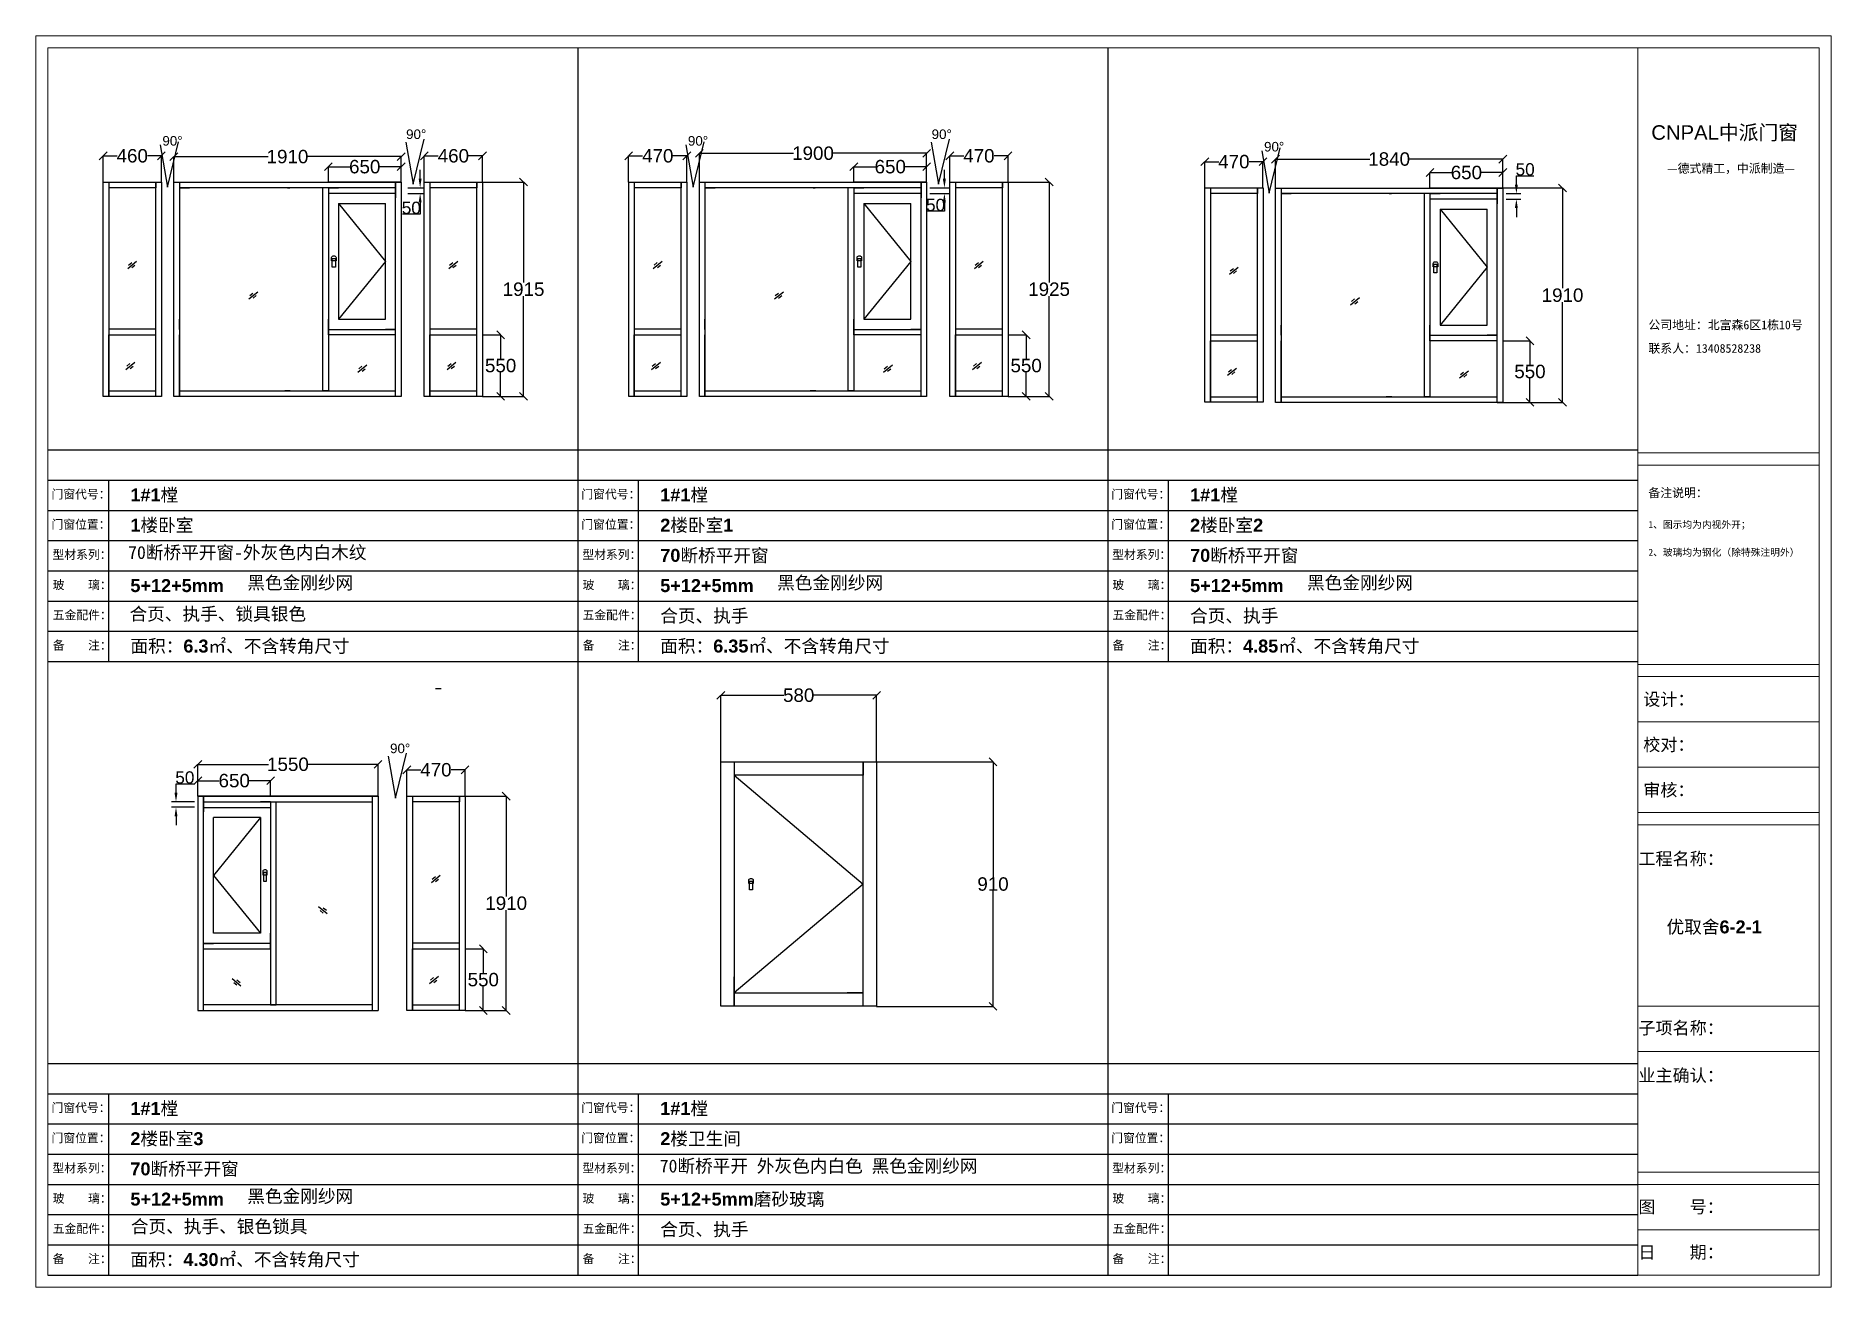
# Model space of a CAD drawing. Header units: inches. Extents: x -138455 to 599497, y -747149 to 13167.
# Drawn here: x 18100 to 34138, y 1802 to 12980 of the extents above; entities that cross this region are included whole.
import ezdxf

# ---------------------------------------------------------------- set-up
doc = ezdxf.new("R2010")
doc.units = ezdxf.units.IN
doc.header["$MEASUREMENT"] = 0
doc.header["$PDMODE"] = 35
doc.header["$PDSIZE"] = -3
doc.layers.add('0 @ 1', color=7, linetype='Continuous')
doc.styles.add('Annotative', font='arialbd.ttf')
doc.styles.add('MtXpl_', font='')
doc.styles.get("Standard").update_dxf_attribs({"font": 'arial.ttf'})
doc.styles.get('MtXpl_').set_extended_font_data('SimSun')
doc.dimstyles.new('Annotative', dxfattribs={"dimscale": 0, "dimtxt": 120, "dimasz": 70, "dimexe": 0.18, "dimexo": 0.0625, "dimgap": 0.09, "dimtad": 0, "dimtih": 1, "dimtoh": 1, "dimdec": 0, "dimzin": 0, "dimdsep": 46, "dimtxsty": 'Standard', "dimblk": 'OBLIQUE', "dimcen": 0.09, "dimadec": 0, "dimazin": 0, "dimtfac": 1, "dimtdec": 0, "dimtofl": 0, "dimtmove": 0, "dimatfit": 3, "dimfxl": 0, "dimtolj": 1, "dimtzin": 0, "dimarcsym": 0})
doc.dimstyles.get("Standard").update_dxf_attribs({"dimtxt": 80, "dimasz": 70, "dimexe": 40, "dimexo": 80, "dimgap": 0, "dimtad": 1, "dimtih": 1, "dimtoh": 1, "dimdec": 0, "dimzin": 0, "dimdsep": 46, "dimtxsty": 'Standard', "dimcen": 0.09, "dimadec": 0, "dimazin": 0, "dimtfac": 1, "dimtdec": 0, "dimtofl": 0, "dimtmove": 0, "dimatfit": 3, "dimfxl": 0, "dimtolj": 1, "dimtzin": 0, "dimarcsym": 0})

msp = doc.modelspace()

# ---------------------------------------------------------------- texts
at = {"style": 'MtXpl_'}
for s, height, p in [('中派门窗', 129.6, (33135.9, 12052.1)), ('—德式精工，中派制造—', 77.76, (32672.6, 11757.1)), ('公司地址：北富森6区1栋10号', 77.76, (32506.4, 10358.9)), ('联系人：13408528238', 77.76, (32506.4, 10149.1)), ('门窗代号：', 77.28, (18239.7, 8846.4)), ('门窗代号：', 77.28, (22973.3, 8846.4)), ('门窗代号：', 77.28, (27707, 8846.4)), ('备注说明：', 77.76, (32506.4, 8858.5)), ('门窗位置：', 77.28, (18239.7, 8576.4)), ('门窗位置：', 77.28, (22973.3, 8576.4)), ('门窗位置：', 77.28, (27707, 8576.4)), ('1、图示均为内视外开；', 62.208, (32506.4, 8582.8)), ('型材系列：', 77.28, (18248.8, 8306.8)), ('型材系列：', 77.28, (22982.4, 8306.8)), ('型材系列：', 77.28, (27716, 8306.8)), ('2、玻璃均为钢化（除特殊注明外）', 62.208, (32506.4, 8334.8)), ('玻    璃：', 77.28, (18250.5, 8036.4)), ('玻    璃：', 77.28, (22984.1, 8036.4)), ('玻    璃：', 77.28, (27717.8, 8036.4)), ('五金配件：', 77.28, (18250.5, 7766.8)), ('五金配件：', 77.28, (22984.1, 7766.8)), ('五金配件：', 77.28, (27717.8, 7766.8)), ('备    注：', 77.28, (18250.9, 7496.8)), ('备    注：', 77.28, (22984.6, 7496.8)), ('备    注：', 77.28, (27718.2, 7496.8)), ('设计：', 111.97, (32460.1, 6997.1)), ('校对：', 111.97, (32460.1, 6592.1)), ('审核：', 111.97, (32460.1, 6187.1)), ('工程名称：', 111.97, (32416.9, 5572.8)), ('子项名称：', 111.97, (32416.9, 4061.4)), ('业主确认：', 111.97, (32416.9, 3637.4)), ('门窗代号：', 77.28, (18239.7, 3365.4)), ('门窗代号：', 77.28, (22973.3, 3365.4)), ('门窗代号：', 77.28, (27707, 3365.4)), ('门窗位置：', 77.28, (18239.7, 3095.4)), ('门窗位置：', 77.28, (22973.3, 3095.4)), ('门窗位置：', 77.28, (27707, 3095.4)), ('型材系列：', 77.28, (18248.8, 2825.8)), ('型材系列：', 77.28, (22982.4, 2825.8)), ('型材系列：', 77.28, (27716, 2825.8)), ('玻    璃：', 77.28, (18250.5, 2555.4)), ('玻    璃：', 77.28, (22984.1, 2555.4)), ('玻    璃：', 77.28, (27717.8, 2555.4)), ('图    号：', 111.97, (32416.9, 2462.6)), ('五金配件：', 77.28, (18250.5, 2285.8)), ('五金配件：', 77.28, (22984.1, 2285.8)), ('五金配件：', 77.28, (27717.8, 2285.8)), ('备    注：', 77.28, (18250.9, 2015.8)), ('备    注：', 77.28, (22984.6, 2015.8)), ('备    注：', 77.28, (27718.2, 2015.8)), ('日    期：', 111.97, (32416.9, 2057.6))]:
    msp.add_text(s, height=height, dxfattribs=at).set_placement(p)
for s, height, p in [('90%%D', 85.53, (19230.4, 11999.4)), ('90%%D', 85.53, (21407.6, 12058.6)), ('90%%D', 85.53, (23925.4, 11999.4)), ('90%%D', 85.53, (26102.6, 12058.6)), ('90%%D', 85.53, (29072.4, 11947.3)), ('CNPAL', 129.6, (32532.2, 12052.1)), ('90%%D', 85.53, (21264.3, 6571.9))]:
    msp.add_text(s, height=height).set_placement(p)
at = {"layer": '0 @ 1', "style": 'Annotative'}
for s, height, p in [('1#1樘', 115.64, (18944.4, 8821)), ('1#1樘', 115.64, (23678.1, 8821)), ('1#1樘', 115.64, (28411.7, 8821)), ('1楼卧室', 115.64, (18944.4, 8551)), ('2楼卧室1', 115.64, (23678.1, 8551)), ('2楼卧室2', 115.64, (28411.7, 8551)), ('70断桥平开窗', 115.64, (23678.1, 8281)), ('70断桥平开窗', 115.64, (28411.7, 8281)), ('5+12+5mm', 115.64, (18944.4, 8011)), ('5+12+5mm', 115.64, (23678.1, 8011)), ('5+12+5mm', 115.64, (28411.7, 8011)), ('合页、执手', 115.64, (23678.1, 7741)), ('合页、执手', 115.64, (28411.7, 7741)), ('面积：6.3㎡、不含转角尺寸', 115.643, (18944.4, 7471)), ('面积：6.35㎡、不含转角尺寸', 115.643, (23678.1, 7471)), ('面积：4.85㎡、不含转角尺寸', 115.643, (28411.7, 7471)), ('优取舍6-2-1', 115.64, (32667.9, 4961.9)), ('1#1樘', 115.64, (18944.4, 3340)), ('1#1樘', 115.64, (23678.1, 3340)), ('2楼卧室3', 115.64, (18944.4, 3070)), ('2楼卫生间', 115.64, (23678.1, 3070)), ('70断桥平开窗', 115.64, (18944.4, 2800)), ('5+12+5mm', 115.64, (18944.4, 2530)), ('5+12+5mm磨砂玻璃', 115.643, (23678.1, 2530)), ('合页、执手', 115.64, (23678.1, 2260)), ('面积：4.30㎡、不含转角尺寸', 115.643, (18944.4, 1990))]:
    msp.add_text(s, height=height, dxfattribs=at).set_placement(p)
at = {"layer": '0 @ 1', "char_height": 115.643, "attachment_point": 1, "style": 'Annotative'}
for s, width, insert in [('{\\fSimSun|b1|i0|c134|p2;70断桥平开窗-外灰色内白木纹}', 2284.048, (18924.9, 8422.6)), ('{\\fSimSun|b1|i0|c134|p2; 黑色金刚纱网}', 2284.048, (19910.3, 8152.6)), ('{\\fSimSun|b1|i0|c134|p2; 黑色金刚纱网}', 2284.048, (24644, 8152.6)), ('{\\fSimSun|b1|i0|c134|p2; 黑色金刚纱网}', 2284.048, (29377.6, 8152.6)), ('{\\fSimSun|b1|i0|c134|p2;合页、执手、锁具银色}', 2284.048, (18936.8, 7873.4)), ('{\\fSimSun|b1|i0|c134|p2;70断桥平开 外灰色内白色 黑色金刚纱网}', 3473.511, (23674.2, 2941.6)), ('{\\fSimSun|b1|i0|c134|p2; 黑色金刚纱网}', 2284.048, (19910.3, 2671.6)), ('{\\fSimSun|b1|i0|c134|p2;合页、执手、银色锁具}', 2284.048, (18948.5, 2401.6))]:
    msp.add_mtext_dynamic_manual_height_columns(s, width=width, gutter_width=903.5, heights=[0], dxfattribs=dict(at, insert=insert))

# ---------------------------------------------------------------- blocks, each defined once
blk = doc.blocks.new('_Oblique')
at = {"color": 0, "linetype": 'ByBlock', "lineweight": -2}
blk.add_line((-0.5, -0.5), (0.5, 0.5), dxfattribs=at)
blk = doc.blocks.new('*D333')
at = {"color": 0, "lineweight": -2, "transparency": 16777216}
for p, q in [((23396, 11674), (23396, 11908)), ((23396, 11908), (23521, 11908)), ((23916, 11908), (23791, 11908)), ((23916, 11674), (23916, 11908))]:
    blk.add_line(p, q, dxfattribs=at)
at = {"layer": 'Defpoints', "color": 0, "transparency": 16777216}
for p in [(23916, 11908), (23396, 11674), (23916, 11674)]:
    blk.add_point(p, dxfattribs=at)
at = {"color": 0, "lineweight": -2, "transparency": 16777216, "xscale": 70, "yscale": 70, "zscale": 70, "rotation": 180}
blk.add_blockref('_Oblique', (23396, 11908), dxfattribs=at)
at = {"color": 0, "lineweight": -2, "transparency": 16777216, "xscale": 70, "yscale": 70, "zscale": 70}
blk.add_blockref('_Oblique', (23916, 11908), dxfattribs=at)
at = {"color": 0, "transparency": 16777216, "insert": (23656, 11908), "char_height": 120, "attachment_point": 5}
blk.add_mtext('\\A1;470', dxfattribs=at)
blk = doc.blocks.new('*D334')
at = {"color": 0, "lineweight": -2, "transparency": 16777216}
for p, q in [((26265, 11674), (26265, 11908)), ((26265, 11908), (26390, 11908)), ((26785, 11908), (26660, 11908)), ((26785, 11674), (26785, 11908))]:
    blk.add_line(p, q, dxfattribs=at)
at = {"layer": 'Defpoints', "color": 0, "transparency": 16777216}
for p in [(26785, 11908), (26265, 11674), (26785, 11674)]:
    blk.add_point(p, dxfattribs=at)
at = {"color": 0, "lineweight": -2, "transparency": 16777216, "xscale": 70, "yscale": 70, "zscale": 70, "rotation": 180}
blk.add_blockref('_Oblique', (26265, 11908), dxfattribs=at)
at = {"color": 0, "lineweight": -2, "transparency": 16777216, "xscale": 70, "yscale": 70, "zscale": 70}
blk.add_blockref('_Oblique', (26785, 11908), dxfattribs=at)
at = {"color": 0, "transparency": 16777216, "insert": (26525, 11908), "char_height": 120, "attachment_point": 5}
blk.add_mtext('\\A1;470', dxfattribs=at)
blk = doc.blocks.new('*D335')
at = {"color": 0, "lineweight": -2, "transparency": 16777216}
for p, q in [((26785, 11674), (27153, 11674)), ((27152, 11674), (27152, 10777)), ((27152, 9759), (27152, 10655)), ((26785, 9759), (27153, 9759))]:
    blk.add_line(p, q, dxfattribs=at)
at = {"layer": 'Defpoints', "color": 0, "transparency": 16777216}
for p in [(26785, 11674), (26785, 9759), (27152, 9759)]:
    blk.add_point(p, dxfattribs=at)
at = {"color": 0, "lineweight": -2, "transparency": 16777216, "xscale": 70, "yscale": 70, "zscale": 70}
for p, rotation in [((27152, 11674), 90), ((27152, 9759), 270)]:
    blk.add_blockref('_Oblique', p, dxfattribs=dict(at, rotation=rotation))
at = {"color": 0, "transparency": 16777216, "insert": (27152, 10716), "char_height": 120, "attachment_point": 5}
blk.add_mtext('\\A1;1925', dxfattribs=at)
blk = doc.blocks.new('*D336')
at = {"color": 0, "lineweight": -2, "transparency": 16777216}
for p, q in [((26785, 10309), (26947, 10309)), ((26947, 10309), (26947, 10095)), ((26947, 9759), (26947, 9972)), ((26785, 9759), (26947, 9759))]:
    blk.add_line(p, q, dxfattribs=at)
at = {"layer": 'Defpoints', "color": 0, "transparency": 16777216}
for p in [(26785, 10309), (26947, 10309), (26785, 9759)]:
    blk.add_point(p, dxfattribs=at)
at = {"color": 0, "lineweight": -2, "transparency": 16777216, "xscale": 70, "yscale": 70, "zscale": 70}
for p, rotation in [((26947, 10309), 90), ((26947, 9759), 270)]:
    blk.add_blockref('_Oblique', p, dxfattribs=dict(at, rotation=rotation))
at = {"color": 0, "transparency": 16777216, "insert": (26947, 10034), "char_height": 120, "attachment_point": 5}
blk.add_mtext('\\A1;550', dxfattribs=at)
blk = doc.blocks.new('*D337')
at = {"color": 0, "lineweight": -2, "transparency": 16777216}
for p, q in [((25408, 11673), (25408, 11811)), ((25408, 11811), (25600, 11811)), ((26058, 11811), (25866, 11811)), ((26058, 11673), (26058, 11811))]:
    blk.add_line(p, q, dxfattribs=at)
at = {"layer": 'Defpoints', "color": 0, "transparency": 16777216}
for p in [(25408, 11811), (25408, 11673), (26058, 11673)]:
    blk.add_point(p, dxfattribs=at)
at = {"color": 0, "lineweight": -2, "transparency": 16777216, "xscale": 70, "yscale": 70, "zscale": 70, "rotation": 180}
blk.add_blockref('_Oblique', (25408, 11811), dxfattribs=at)
at = {"color": 0, "lineweight": -2, "transparency": 16777216, "xscale": 70, "yscale": 70, "zscale": 70}
blk.add_blockref('_Oblique', (26058, 11811), dxfattribs=at)
at = {"color": 0, "transparency": 16777216, "insert": (25733, 11811), "char_height": 120, "attachment_point": 5}
blk.add_mtext('\\A1;650', dxfattribs=at)
blk = doc.blocks.new('*D338')
at = {"color": 0, "lineweight": -2, "transparency": 16777216}
for p, q in [((24028, 11673), (24028, 11932)), ((24028, 11931), (24869, 11931)), ((26058, 11931), (25216, 11931)), ((26058, 11673), (26058, 11932))]:
    blk.add_line(p, q, dxfattribs=at)
at = {"layer": 'Defpoints', "color": 0, "transparency": 16777216}
for p in [(26058, 11931), (24028, 11673), (26058, 11673)]:
    blk.add_point(p, dxfattribs=at)
at = {"color": 0, "lineweight": -2, "transparency": 16777216, "xscale": 70, "yscale": 70, "zscale": 70, "rotation": 180}
blk.add_blockref('_Oblique', (24028, 11931), dxfattribs=at)
at = {"color": 0, "lineweight": -2, "transparency": 16777216, "xscale": 70, "yscale": 70, "zscale": 70}
blk.add_blockref('_Oblique', (26058, 11931), dxfattribs=at)
at = {"color": 0, "transparency": 16777216, "insert": (25043, 11931), "char_height": 120, "attachment_point": 5}
blk.add_mtext('\\A1;1900', dxfattribs=at)
blk = doc.blocks.new('*D347')
at = {"color": 0, "lineweight": -2, "transparency": 16777216}
for p, q in [((28543, 11622), (28543, 11856)), ((28543, 11856), (28668, 11856)), ((29063, 11856), (28938, 11856)), ((29063, 11622), (29063, 11856))]:
    blk.add_line(p, q, dxfattribs=at)
at = {"layer": 'Defpoints', "color": 0, "transparency": 16777216}
for p in [(29063, 11856), (28543, 11622), (29063, 11622)]:
    blk.add_point(p, dxfattribs=at)
at = {"color": 0, "lineweight": -2, "transparency": 16777216, "xscale": 70, "yscale": 70, "zscale": 70, "rotation": 180}
blk.add_blockref('_Oblique', (28543, 11856), dxfattribs=at)
at = {"color": 0, "lineweight": -2, "transparency": 16777216, "xscale": 70, "yscale": 70, "zscale": 70}
blk.add_blockref('_Oblique', (29063, 11856), dxfattribs=at)
at = {"color": 0, "transparency": 16777216, "insert": (28803, 11856), "char_height": 120, "attachment_point": 5}
blk.add_mtext('\\A1;470', dxfattribs=at)
blk = doc.blocks.new('*D348')
at = {"color": 0, "lineweight": -2, "transparency": 16777216}
for p, q in [((30555, 11621), (30555, 11759)), ((30555, 11759), (30747, 11759)), ((31205, 11759), (31013, 11759)), ((31205, 11621), (31205, 11759))]:
    blk.add_line(p, q, dxfattribs=at)
at = {"layer": 'Defpoints', "color": 0, "transparency": 16777216}
for p in [(30555, 11759), (30555, 11621), (31205, 11621)]:
    blk.add_point(p, dxfattribs=at)
at = {"color": 0, "lineweight": -2, "transparency": 16777216, "xscale": 70, "yscale": 70, "zscale": 70, "rotation": 180}
blk.add_blockref('_Oblique', (30555, 11759), dxfattribs=at)
at = {"color": 0, "lineweight": -2, "transparency": 16777216, "xscale": 70, "yscale": 70, "zscale": 70}
blk.add_blockref('_Oblique', (31205, 11759), dxfattribs=at)
at = {"color": 0, "transparency": 16777216, "insert": (30880, 11759), "char_height": 120, "attachment_point": 5}
blk.add_mtext('\\A1;650', dxfattribs=at)
blk = doc.blocks.new('*D349')
at = {"color": 0, "lineweight": -2, "transparency": 16777216}
for p, q in [((29175, 11621), (29175, 11880)), ((29175, 11879), (30017, 11879)), ((31205, 11879), (30363, 11879)), ((31205, 11621), (31205, 11880))]:
    blk.add_line(p, q, dxfattribs=at)
at = {"layer": 'Defpoints', "color": 0, "transparency": 16777216}
for p in [(31205, 11879), (29175, 11621), (31205, 11621)]:
    blk.add_point(p, dxfattribs=at)
at = {"color": 0, "lineweight": -2, "transparency": 16777216, "xscale": 70, "yscale": 70, "zscale": 70, "rotation": 180}
blk.add_blockref('_Oblique', (29175, 11879), dxfattribs=at)
at = {"color": 0, "lineweight": -2, "transparency": 16777216, "xscale": 70, "yscale": 70, "zscale": 70}
blk.add_blockref('_Oblique', (31205, 11879), dxfattribs=at)
at = {"color": 0, "transparency": 16777216, "insert": (30190, 11879), "char_height": 120, "attachment_point": 5}
blk.add_mtext('\\A1;1840', dxfattribs=at)
blk = doc.blocks.new('*D350')
at = {"color": 0, "lineweight": -2, "transparency": 16777216}
for p, q in [((21414, 6188), (21414, 6423)), ((21414, 6423), (21539, 6423)), ((21934, 6423), (21809, 6423)), ((21934, 6188), (21934, 6423))]:
    blk.add_line(p, q, dxfattribs=at)
at = {"layer": 'Defpoints', "color": 0, "transparency": 16777216}
for p in [(21934, 6423), (21414, 6188), (21934, 6188)]:
    blk.add_point(p, dxfattribs=at)
at = {"color": 0, "lineweight": -2, "transparency": 16777216, "xscale": 70, "yscale": 70, "zscale": 70, "rotation": 180}
blk.add_blockref('_Oblique', (21414, 6423), dxfattribs=at)
at = {"color": 0, "lineweight": -2, "transparency": 16777216, "xscale": 70, "yscale": 70, "zscale": 70}
blk.add_blockref('_Oblique', (21934, 6423), dxfattribs=at)
at = {"color": 0, "transparency": 16777216, "insert": (21674, 6423), "char_height": 120, "attachment_point": 5}
blk.add_mtext('\\A1;470', dxfattribs=at)
blk = doc.blocks.new('*D351')
at = {"color": 0, "lineweight": -2, "transparency": 16777216}
for p, q in [((21934, 6188), (22302, 6188)), ((22302, 6188), (22302, 5292)), ((22302, 4273), (22302, 5169)), ((21934, 4273), (22302, 4273))]:
    blk.add_line(p, q, dxfattribs=at)
at = {"layer": 'Defpoints', "color": 0, "transparency": 16777216}
for p in [(21934, 6188), (21934, 4273), (22302, 4273)]:
    blk.add_point(p, dxfattribs=at)
at = {"color": 0, "lineweight": -2, "transparency": 16777216, "xscale": 70, "yscale": 70, "zscale": 70}
for p, rotation in [((22302, 6188), 90), ((22302, 4273), 270)]:
    blk.add_blockref('_Oblique', p, dxfattribs=dict(at, rotation=rotation))
at = {"color": 0, "transparency": 16777216, "insert": (22302, 5231), "char_height": 120, "attachment_point": 5}
blk.add_mtext('\\A1;1910', dxfattribs=at)
blk = doc.blocks.new('*D352')
at = {"color": 0, "lineweight": -2, "transparency": 16777216}
for p, q in [((21934, 4823), (22097, 4823)), ((22097, 4823), (22097, 4610)), ((22097, 4273), (22097, 4487)), ((21934, 4273), (22097, 4273))]:
    blk.add_line(p, q, dxfattribs=at)
at = {"layer": 'Defpoints', "color": 0, "transparency": 16777216}
for p in [(21934, 4823), (22097, 4823), (21934, 4273)]:
    blk.add_point(p, dxfattribs=at)
at = {"color": 0, "lineweight": -2, "transparency": 16777216, "xscale": 70, "yscale": 70, "zscale": 70}
for p, rotation in [((22097, 4823), 90), ((22097, 4273), 270)]:
    blk.add_blockref('_Oblique', p, dxfattribs=dict(at, rotation=rotation))
at = {"color": 0, "transparency": 16777216, "insert": (22097, 4548), "char_height": 120, "attachment_point": 5}
blk.add_mtext('\\A1;550', dxfattribs=at)
blk = doc.blocks.new('*D353')
at = {"color": 0, "lineweight": -2, "transparency": 16777216}
for p, q in [((31155, 11621), (31739, 11621)), ((31739, 11621), (31739, 10725)), ((31739, 9706), (31739, 10602)), ((31155, 9706), (31739, 9706))]:
    blk.add_line(p, q, dxfattribs=at)
at = {"layer": 'Defpoints', "color": 0, "transparency": 16777216}
for p in [(31155, 11621), (31739, 11621), (31155, 9706)]:
    blk.add_point(p, dxfattribs=at)
at = {"color": 0, "lineweight": -2, "transparency": 16777216, "xscale": 70, "yscale": 70, "zscale": 70}
for p, rotation in [((31739, 11621), 90), ((31739, 9706), 270)]:
    blk.add_blockref('_Oblique', p, dxfattribs=dict(at, rotation=rotation))
at = {"color": 0, "transparency": 16777216, "insert": (31739, 10663), "char_height": 120, "attachment_point": 5}
blk.add_mtext('\\A1;1910', dxfattribs=at)
blk = doc.blocks.new('*D354')
at = {"color": 0, "lineweight": -2, "transparency": 16777216}
for p, q in [((31205, 10256), (31448, 10256)), ((31448, 10256), (31448, 10042)), ((31448, 9706), (31448, 9919)), ((31205, 9706), (31448, 9706))]:
    blk.add_line(p, q, dxfattribs=at)
at = {"layer": 'Defpoints', "color": 0, "transparency": 16777216}
for p in [(31205, 10256), (31448, 10256), (31205, 9706)]:
    blk.add_point(p, dxfattribs=at)
at = {"color": 0, "lineweight": -2, "transparency": 16777216, "xscale": 70, "yscale": 70, "zscale": 70}
for p, rotation in [((31448, 10256), 90), ((31448, 9706), 270)]:
    blk.add_blockref('_Oblique', p, dxfattribs=dict(at, rotation=rotation))
at = {"color": 0, "transparency": 16777216, "insert": (31448, 9981), "char_height": 120, "attachment_point": 5}
blk.add_mtext('\\A1;550', dxfattribs=at)
blk = doc.blocks.new('*D359')
at = {"color": 0, "lineweight": -2, "transparency": 16777216}
for p, q in [((24219, 6495), (24219, 7089)), ((24219, 7089), (24783, 7089)), ((25611, 7089), (25048, 7089)), ((25611, 6495), (25611, 7089))]:
    blk.add_line(p, q, dxfattribs=at)
at = {"layer": 'Defpoints', "color": 0, "transparency": 16777216}
for p in [(25611, 7089), (24219, 6494), (25611, 6494)]:
    blk.add_point(p, dxfattribs=at)
at = {"color": 0, "lineweight": -2, "transparency": 16777216, "xscale": 70, "yscale": 70, "zscale": 70, "rotation": 180}
blk.add_blockref('_Oblique', (24219, 7089), dxfattribs=at)
at = {"color": 0, "lineweight": -2, "transparency": 16777216, "xscale": 70, "yscale": 70, "zscale": 70}
blk.add_blockref('_Oblique', (25611, 7089), dxfattribs=at)
at = {"color": 0, "transparency": 16777216, "insert": (24915, 7089), "char_height": 120, "attachment_point": 5}
blk.add_mtext('\\A1;580', dxfattribs=at)
blk = doc.blocks.new('*D360')
at = {"color": 0, "lineweight": -2, "transparency": 16777216}
for p, q in [((25611, 6494), (26651, 6494)), ((26651, 6494), (26651, 5464)), ((26651, 4310), (26651, 5341)), ((25611, 4310), (26651, 4310))]:
    blk.add_line(p, q, dxfattribs=at)
at = {"layer": 'Defpoints', "color": 0, "transparency": 16777216}
for p in [(25611, 6494), (25611, 4310), (26651, 4310)]:
    blk.add_point(p, dxfattribs=at)
at = {"color": 0, "lineweight": -2, "transparency": 16777216, "xscale": 70, "yscale": 70, "zscale": 70}
for p, rotation in [((26651, 6494), 90), ((26651, 4310), 270)]:
    blk.add_blockref('_Oblique', p, dxfattribs=dict(at, rotation=rotation))
at = {"color": 0, "transparency": 16777216, "insert": (26651, 5402), "char_height": 120, "attachment_point": 5}
blk.add_mtext('\\A1;910', dxfattribs=at)
blk = doc.blocks.new('*D339')
at = {"color": 0, "lineweight": -2, "transparency": 16777216}
for p, q in [((19547, 6188), (19547, 6326)), ((19547, 6326), (19739, 6326)), ((20197, 6326), (20005, 6326)), ((20197, 6188), (20197, 6326))]:
    blk.add_line(p, q, dxfattribs=at)
at = {"layer": 'Defpoints', "color": 0, "transparency": 16777216}
for p in [(20197, 6326), (19547, 6188), (20197, 6188)]:
    blk.add_point(p, dxfattribs=at)
at = {"color": 0, "lineweight": -2, "transparency": 16777216, "xscale": 70, "yscale": 70, "zscale": 70, "rotation": 180}
blk.add_blockref('_Oblique', (19547, 6326), dxfattribs=at)
at = {"color": 0, "lineweight": -2, "transparency": 16777216, "xscale": 70, "yscale": 70, "zscale": 70}
blk.add_blockref('_Oblique', (20197, 6326), dxfattribs=at)
at = {"color": 0, "transparency": 16777216, "insert": (19872, 6326), "char_height": 120, "attachment_point": 5}
blk.add_mtext('\\A1;650', dxfattribs=at)
blk = doc.blocks.new('*D340')
at = {"color": 0, "lineweight": -2, "transparency": 16777216}
for p, q in [((19547, 6188), (19547, 6472)), ((19547, 6472), (20179, 6472)), ((21157, 6472), (20525, 6472)), ((21157, 6188), (21157, 6472))]:
    blk.add_line(p, q, dxfattribs=at)
at = {"layer": 'Defpoints', "color": 0, "transparency": 16777216}
for p in [(19547, 6472), (19547, 6188), (21157, 6188)]:
    blk.add_point(p, dxfattribs=at)
at = {"color": 0, "lineweight": -2, "transparency": 16777216, "xscale": 70, "yscale": 70, "zscale": 70, "rotation": 180}
blk.add_blockref('_Oblique', (19547, 6472), dxfattribs=at)
at = {"color": 0, "lineweight": -2, "transparency": 16777216, "xscale": 70, "yscale": 70, "zscale": 70}
blk.add_blockref('_Oblique', (21157, 6472), dxfattribs=at)
at = {"color": 0, "transparency": 16777216, "insert": (20352, 6472), "char_height": 120, "attachment_point": 5}
blk.add_mtext('\\A1;1550', dxfattribs=at)
blk = doc.blocks.new('*D361')
at = {"color": 0, "lineweight": -2, "transparency": 16777216}
for p, q in [((18701, 11674), (18701, 11908)), ((18701, 11908), (18826, 11908)), ((19221, 11908), (19096, 11908)), ((19221, 11674), (19221, 11908))]:
    blk.add_line(p, q, dxfattribs=at)
at = {"layer": 'Defpoints', "color": 0, "transparency": 16777216}
for p in [(19221, 11908), (18701, 11674), (19221, 11674)]:
    blk.add_point(p, dxfattribs=at)
at = {"color": 0, "lineweight": -2, "transparency": 16777216, "xscale": 70, "yscale": 70, "zscale": 70, "rotation": 180}
blk.add_blockref('_Oblique', (18701, 11908), dxfattribs=at)
at = {"color": 0, "lineweight": -2, "transparency": 16777216, "xscale": 70, "yscale": 70, "zscale": 70}
blk.add_blockref('_Oblique', (19221, 11908), dxfattribs=at)
at = {"color": 0, "transparency": 16777216, "insert": (18961, 11908), "char_height": 120, "attachment_point": 5}
blk.add_mtext('\\A1;460', dxfattribs=at)
blk = doc.blocks.new('*D362')
at = {"color": 0, "lineweight": -2, "transparency": 16777216}
for p, q in [((19333, 11672), (19333, 11901)), ((19333, 11901), (20175, 11901)), ((21363, 11901), (20521, 11901)), ((21363, 11672), (21363, 11901))]:
    blk.add_line(p, q, dxfattribs=at)
at = {"layer": 'Defpoints', "color": 0, "transparency": 16777216}
for p in [(21363, 11901), (19333, 11672), (21363, 11672)]:
    blk.add_point(p, dxfattribs=at)
at = {"color": 0, "lineweight": -2, "transparency": 16777216, "xscale": 70, "yscale": 70, "zscale": 70, "rotation": 180}
blk.add_blockref('_Oblique', (19333, 11901), dxfattribs=at)
at = {"color": 0, "lineweight": -2, "transparency": 16777216, "xscale": 70, "yscale": 70, "zscale": 70}
blk.add_blockref('_Oblique', (21363, 11901), dxfattribs=at)
at = {"color": 0, "transparency": 16777216, "insert": (20348, 11901), "char_height": 120, "attachment_point": 5}
blk.add_mtext('\\A1;1910', dxfattribs=at)
blk = doc.blocks.new('*D363')
at = {"color": 0, "lineweight": -2, "transparency": 16777216}
for p, q in [((21570, 11674), (21570, 11908)), ((21570, 11908), (21695, 11908)), ((22090, 11908), (21965, 11908)), ((22090, 11674), (22090, 11908))]:
    blk.add_line(p, q, dxfattribs=at)
at = {"layer": 'Defpoints', "color": 0, "transparency": 16777216}
for p in [(22090, 11908), (21570, 11674), (22090, 11674)]:
    blk.add_point(p, dxfattribs=at)
at = {"color": 0, "lineweight": -2, "transparency": 16777216, "xscale": 70, "yscale": 70, "zscale": 70, "rotation": 180}
blk.add_blockref('_Oblique', (21570, 11908), dxfattribs=at)
at = {"color": 0, "lineweight": -2, "transparency": 16777216, "xscale": 70, "yscale": 70, "zscale": 70}
blk.add_blockref('_Oblique', (22090, 11908), dxfattribs=at)
at = {"color": 0, "transparency": 16777216, "insert": (21830, 11908), "char_height": 120, "attachment_point": 5}
blk.add_mtext('\\A1;460', dxfattribs=at)
blk = doc.blocks.new('*D364')
at = {"color": 0, "lineweight": -2, "transparency": 16777216}
for p, q in [((22090, 11674), (22458, 11674)), ((22457, 11674), (22457, 10777)), ((22457, 9759), (22457, 10655)), ((22090, 9759), (22458, 9759))]:
    blk.add_line(p, q, dxfattribs=at)
at = {"layer": 'Defpoints', "color": 0, "transparency": 16777216}
for p in [(22090, 11674), (22090, 9759), (22457, 9759)]:
    blk.add_point(p, dxfattribs=at)
at = {"color": 0, "lineweight": -2, "transparency": 16777216, "xscale": 70, "yscale": 70, "zscale": 70}
for p, rotation in [((22457, 11674), 90), ((22457, 9759), 270)]:
    blk.add_blockref('_Oblique', p, dxfattribs=dict(at, rotation=rotation))
at = {"color": 0, "transparency": 16777216, "insert": (22457, 10716), "char_height": 120, "attachment_point": 5}
blk.add_mtext('\\A1;1915', dxfattribs=at)
blk = doc.blocks.new('*D365')
at = {"color": 0, "lineweight": -2, "transparency": 16777216}
for p, q in [((22090, 10309), (22252, 10309)), ((22252, 10309), (22252, 10095)), ((22252, 9759), (22252, 9972)), ((22090, 9759), (22252, 9759))]:
    blk.add_line(p, q, dxfattribs=at)
at = {"layer": 'Defpoints', "color": 0, "transparency": 16777216}
for p in [(22090, 10309), (22252, 10309), (22090, 9759)]:
    blk.add_point(p, dxfattribs=at)
at = {"color": 0, "lineweight": -2, "transparency": 16777216, "xscale": 70, "yscale": 70, "zscale": 70}
for p, rotation in [((22252, 10309), 90), ((22252, 9759), 270)]:
    blk.add_blockref('_Oblique', p, dxfattribs=dict(at, rotation=rotation))
at = {"color": 0, "transparency": 16777216, "insert": (22252, 10034), "char_height": 120, "attachment_point": 5}
blk.add_mtext('\\A1;550', dxfattribs=at)
blk = doc.blocks.new('*D366')
at = {"color": 0, "lineweight": -2, "transparency": 16777216}
for p, q in [((20713, 11673), (20713, 11811)), ((20713, 11811), (20905, 11811)), ((21363, 11811), (21171, 11811)), ((21363, 11673), (21363, 11811))]:
    blk.add_line(p, q, dxfattribs=at)
at = {"layer": 'Defpoints', "color": 0, "transparency": 16777216}
for p in [(20713, 11811), (20713, 11673), (21363, 11673)]:
    blk.add_point(p, dxfattribs=at)
at = {"color": 0, "lineweight": -2, "transparency": 16777216, "xscale": 70, "yscale": 70, "zscale": 70, "rotation": 180}
blk.add_blockref('_Oblique', (20713, 11811), dxfattribs=at)
at = {"color": 0, "lineweight": -2, "transparency": 16777216, "xscale": 70, "yscale": 70, "zscale": 70}
blk.add_blockref('_Oblique', (21363, 11811), dxfattribs=at)
at = {"color": 0, "transparency": 16777216, "insert": (21038, 11811), "char_height": 120, "attachment_point": 5}
blk.add_mtext('\\A1;650', dxfattribs=at)
blk = doc.blocks.new('*D332')
at = {"color": 0, "lineweight": -2, "transparency": 16777216}
for p, q in [((21533, 11703), (21533, 11783)), ((21423, 11623), (21573, 11623)), ((21423, 11573), (21573, 11573)), ((21533, 11493), (21533, 11387)), ((21533, 11387), (21376, 11387))]:
    blk.add_line(p, q, dxfattribs=at)
at = {"color": 0, "transparency": 16777216}
for points in [[(21520, 11703), (21546, 11703), (21533, 11623)], [(21520, 11493), (21546, 11493), (21533, 11573)]]:
    blk.add_solid(points, dxfattribs=at)
at = {"layer": 'Defpoints', "color": 0, "transparency": 16777216}
for p in [(21343, 11623), (21343, 11573), (21533, 11573)]:
    blk.add_point(p, dxfattribs=at)
at = {"color": 0, "transparency": 16777216, "insert": (21454, 11443), "char_height": 110, "attachment_point": 5}
blk.add_mtext('\\A1;50', dxfattribs=at)
blk = doc.blocks.new('*D367')
at = {"color": 0, "lineweight": -2, "transparency": 16777216}
for p, q in [((26217, 11703), (26217, 11783)), ((26088, 11623), (26257, 11623)), ((26088, 11573), (26257, 11573)), ((26217, 11413), (26060, 11413)), ((26217, 11493), (26217, 11413))]:
    blk.add_line(p, q, dxfattribs=at)
at = {"color": 0, "transparency": 16777216}
for points in [[(26203, 11703), (26230, 11703), (26217, 11623)], [(26203, 11493), (26230, 11493), (26217, 11573)]]:
    blk.add_solid(points, dxfattribs=at)
at = {"layer": 'Defpoints', "color": 0, "transparency": 16777216}
for p in [(26008, 11623), (26008, 11573), (26217, 11623)]:
    blk.add_point(p, dxfattribs=at)
at = {"color": 0, "transparency": 16777216, "insert": (26138, 11469), "char_height": 110, "attachment_point": 5}
blk.add_mtext('\\A1;50', dxfattribs=at)
blk = doc.blocks.new('*D368')
at = {"color": 0, "lineweight": -2, "transparency": 16777216}
for p, q in [((31327, 11651), (31327, 11731)), ((31327, 11731), (31484, 11731)), ((31235, 11571), (31367, 11571)), ((31235, 11521), (31367, 11521)), ((31327, 11441), (31327, 11361))]:
    blk.add_line(p, q, dxfattribs=at)
at = {"color": 0, "transparency": 16777216}
for points in [[(31313, 11651), (31340, 11651), (31327, 11571)], [(31313, 11441), (31340, 11441), (31327, 11521)]]:
    blk.add_solid(points, dxfattribs=at)
at = {"layer": 'Defpoints', "color": 0, "transparency": 16777216}
for p in [(31155, 11571), (31327, 11571), (31155, 11521)]:
    blk.add_point(p, dxfattribs=at)
at = {"color": 0, "transparency": 16777216, "insert": (31405, 11787), "char_height": 110, "attachment_point": 5}
blk.add_mtext('\\A1;50', dxfattribs=at)
blk = doc.blocks.new('*D369')
at = {"color": 0, "lineweight": -2, "transparency": 16777216}
for p, q in [((19352, 6218), (19352, 6298)), ((19352, 6298), (19509, 6298)), ((19517, 6138), (19312, 6138)), ((19517, 6088), (19312, 6088)), ((19352, 6008), (19352, 5928))]:
    blk.add_line(p, q, dxfattribs=at)
at = {"color": 0, "transparency": 16777216}
for points in [[(19339, 6218), (19365, 6218), (19352, 6138)], [(19339, 6008), (19365, 6008), (19352, 6088)]]:
    blk.add_solid(points, dxfattribs=at)
at = {"layer": 'Defpoints', "color": 0, "transparency": 16777216}
for p in [(19352, 6138), (19597, 6138), (19597, 6088)]:
    blk.add_point(p, dxfattribs=at)
at = {"color": 0, "transparency": 16777216, "insert": (19431, 6354), "char_height": 110, "attachment_point": 5}
blk.add_mtext('\\A1;50', dxfattribs=at)

# ---------------------------------------------------------------- dimensions: what is measured, and where the dimension line sits
for base, p1, p2, picture, middle in [((21533, 11572.9), (21342.9, 11622.9), (21343, 11572.9), '*D332', (21454.4, 11386.6)), ((26216.7, 11622.9), (26007.9, 11572.9), (26007.9, 11622.9), '*D367', (26138.1, 11412.9))]:
    dim = msp.add_linear_dim(base=base, p1=p1, p2=p2, angle=90, dimstyle='Standard', override={"dimtxt": 110, "dimasz": 80})
    dim.commit()
    dim.dimension.update_dxf_attribs({"geometry": picture, "text_midpoint": middle, "dimtype": 160})
for base, p1, p2, picture, middle in [((31326.8, 11570.8), (31154.9, 11520.8), (31154.9, 11570.8), '*D368', (31405.4, 11787)), ((19351.9, 6137.5), (19597, 6087.5), (19597, 6137.5), '*D369', (19430.5, 6353.7))]:
    dim = msp.add_linear_dim(base=base, p1=p1, p2=p2, angle=90, dimstyle='Standard', override={"dimtxt": 110, "dimasz": 80})
    dim.commit()
    dim.dimension.update_dxf_attribs({"geometry": picture, "text_midpoint": middle})
at = {"layer": '0 @ 1'}
for base, p1, p2, text, picture, middle in [((19221.2, 11908), (18701.2, 11673.6), (19221.2, 11673.6), '460', '*D361', (18961.2, 11908)), ((21362.9, 11901.3), (19332.9, 11671.8), (21362.9, 11671.8), '1910', '*D362', (20347.9, 11901.3)), ((22090, 11908), (21570, 11673.6), (22090, 11673.6), '460', '*D363', (21830, 11908)), ((23916.2, 11908), (23396.2, 11673.6), (23916.2, 11673.6), '470', '*D333', (23656.2, 11908)), ((26057.9, 11931.4), (24027.9, 11672.9), (26057.9, 11672.9), '1900', '*D338', (25042.9, 11931.4)), ((26785, 11908), (26265, 11673.6), (26785, 11673.6), '470', '*D334', (26525, 11908)), ((29063.2, 11855.9), (28543.2, 11621.5), (29063.2, 11621.5), '470', '*D347', (28803.2, 11855.9)), ((31204.9, 11879.3), (29174.9, 11620.8), (31204.9, 11620.8), '1840', '*D349', (30189.9, 11879.3)), ((25611.2, 7088.7), (24219.2, 6494.5), (25611.2, 6494.5), '580', '*D359', (24915.2, 7088.7)), ((21934.3, 6422.6), (21414.3, 6188.2), (21934.3, 6188.2), '470', '*D350', (21674.3, 6422.6))]:
    dim = msp.add_linear_dim(base=base, p1=p1, p2=p2, text=text, dimstyle='Annotative', override={"dimscale": 1, "dimtix": 0, "dimtofl": 0, "dimtmove": 0, "dimatfit": 1}, dxfattribs=at)
    dim.commit()
    dim.dimension.update_dxf_attribs({"geometry": picture, "text_midpoint": middle})
for base, p1, p2, picture, middle in [((20712.9, 11811.2), (21362.9, 11672.9), (20712.9, 11672.9), '*D366', (21037.9, 11811.2)), ((25407.9, 11811.2), (26057.9, 11672.9), (25407.9, 11672.9), '*D337', (25732.9, 11811.2)), ((30554.9, 11759.2), (31204.9, 11620.8), (30554.9, 11620.8), '*D348', (30879.9, 11759.2))]:
    dim = msp.add_linear_dim(base=base, p1=p1, p2=p2, dimstyle='Annotative', override={"dimscale": 1, "dimtix": 0, "dimtofl": 0, "dimtmove": 0, "dimatfit": 1}, dxfattribs=at)
    dim.commit()
    dim.dimension.update_dxf_attribs({"geometry": picture, "text_midpoint": middle})
for base, p1, p2, angle, picture, middle in [((22457.4, 9758.6), (22090, 11673.6), (22090, 9758.6), 90, '*D364', (22457.4, 10716.1)), ((22252.3, 10308.6), (22090, 9758.6), (22090, 10308.6), 90, '*D365', (22252.3, 10033.6)), ((26947.3, 10308.6), (26785, 9758.6), (26785, 10308.6), 90, '*D336', (26947.3, 10033.6)), ((31448, 10255.8), (31204.9, 9705.8), (31204.9, 10255.8), 90, '*D354', (31448, 9980.8)), ((20197, 6325.9), (19547, 6187.5), (20197, 6187.5), 180, '*D339', (19872, 6325.9)), ((22096.5, 4823.2), (21934.3, 4273.2), (21934.3, 4823.2), 90, '*D352', (22096.5, 4548.2))]:
    dim = msp.add_linear_dim(base=base, p1=p1, p2=p2, angle=angle, dimstyle='Annotative', override={"dimscale": 1, "dimtix": 0, "dimtofl": 0, "dimtmove": 0, "dimatfit": 1}, dxfattribs=at)
    dim.commit()
    dim.dimension.update_dxf_attribs({"geometry": picture, "text_midpoint": middle})
for base, p1, p2, angle, text, picture, middle in [((27152.4, 9758.6), (26785, 11673.6), (26785, 9758.6), 90, '1925', '*D335', (27152.4, 10716.1)), ((31738.5, 11620.8), (31154.9, 9705.8), (31154.9, 11620.8), 90, '1910', '*D353', (31738.5, 10663.3)), ((19547, 6471.8), (21157, 6187.5), (19547, 6187.5), 180, '1550', '*D340', (20352, 6471.8)), ((22301.6, 4273.2), (21934.3, 6188.2), (21934.3, 4273.2), 90, '1910', '*D351', (22301.6, 5230.7))]:
    dim = msp.add_linear_dim(base=base, p1=p1, p2=p2, angle=angle, text=text, dimstyle='Annotative', override={"dimscale": 1, "dimtix": 0, "dimtofl": 0, "dimtmove": 0, "dimatfit": 1}, dxfattribs=at)
    dim.commit()
    dim.dimension.update_dxf_attribs({"geometry": picture, "text_midpoint": middle})
dim = msp.add_linear_dim(base=(26650.5, 4310.5), p1=(25611.2, 6494.5), p2=(25611.2, 4310.5), angle=90, text='910', dimstyle='Annotative', override={"dimscale": 1, "dimtix": 0, "dimtofl": 0, "dimtmove": 0, "dimatfit": 1}, dxfattribs=at)
dim.commit()
dim.dimension.update_dxf_attribs({"geometry": '*D360', "text_midpoint": (26650.5, 5402.5), "dimtype": 128})

# ---------------------------------------------------------------- linework, layer by layer
at = {"lineweight": 5}
for p, q in [((18100.4, 12979.8), (34138.4, 12979.8)), ((18100.4, 12979.8), (18100.4, 1801.8)), ((18208.4, 12871.8), (34030.4, 12871.8)), ((18208.4, 12871.8), (18208.4, 1909.8)), ((32410.4, 12871.8), (32410.4, 1909.8)), ((34030.4, 12871.8), (34030.4, 1909.8)), ((34138.4, 12979.8), (34138.4, 1801.8)), ((32410.4, 9253.8), (34030.4, 9253.8)), ((32410.4, 9145.8), (34030.4, 9145.8)), ((32410.4, 7363.8), (34030.4, 7363.8)), ((32410.4, 7255.8), (34030.4, 7255.8)), ((32410.4, 6850.8), (34030.4, 6850.8)), ((32410.4, 6445.8), (34030.4, 6445.8)), ((32410.4, 6040.8), (34030.4, 6040.8)), ((32410.4, 5932.8), (34030.4, 5932.8)), ((32410.4, 4312.8), (34030.4, 4312.8)), ((32410.4, 3907.8), (34030.4, 3907.8)), ((32410.4, 2827.8), (34030.4, 2827.8)), ((32410.4, 2719.8), (34030.4, 2719.8)), ((32410.4, 2314.8), (34030.4, 2314.8)), ((18100.4, 1801.8), (34138.4, 1801.8)), ((18208.4, 1909.8), (34030.4, 1909.8)), ((32410.4, 1909.8), (34030.4, 1909.8))]:
    msp.add_line(p, q, dxfattribs=at)
for p, q in [((22942, 12871.8), (22942, 1909.8)), ((27675.6, 12871.8), (27675.6, 1909.8)), ((19276.9, 11628.1), (19374.9, 12032)), ((21404, 12031.9), (21469.7, 11654.5)), ((21469.7, 11654.5), (21567.6, 12058.4)), ((23971.9, 11628.1), (24069.8, 12032)), ((26099, 12031.9), (26164.6, 11654.5)), ((26164.6, 11654.5), (26262.6, 12058.4)), ((19211.2, 12005.5), (19276.9, 11628.1)), ((23906.2, 12005.5), (23971.9, 11628.1)), ((29053.2, 11953.4), (29118.9, 11576.1)), ((29118.9, 11576.1), (29216.8, 11979.9)), ((18701.2, 11673.6), (19221.2, 11673.6)), ((18701.2, 9758.6), (18701.2, 11673.6)), ((18701.2, 11673.6), (18751.2, 11673.6)), ((18751.2, 11673.6), (18751.2, 9758.6)), ((19171.2, 11623.6), (18751.2, 11623.6)), ((19171.2, 9758.6), (19171.2, 11673.6)), ((19171.2, 11673.6), (19171.2, 11623.6)), ((19221.2, 11673.6), (19221.2, 9758.6)), ((19332.9, 11672.9), (21362.9, 11672.9)), ((19332.9, 9757.9), (19332.9, 11672.9)), ((19332.9, 11672.9), (19382.9, 11672.9)), ((19382.9, 11672.9), (19382.9, 9757.9)), ((21312.9, 11622.9), (19382.9, 11622.9)), ((19382.9, 11622.9), (19472.9, 11622.9)), ((20347.9, 11622.9), (20367.9, 11622.9)), ((20662.9, 9807.9), (20662.9, 11622.9)), ((21362.9, 11672.9), (20712.9, 11672.9)), ((20712.9, 11622.9), (20712.9, 9807.9)), ((20712.9, 11622.9), (20802.9, 11622.9)), ((20712.9, 11622.9), (20712.9, 11572.9)), ((20712.9, 11622.9), (20712.9, 11532.9)), ((21312.9, 11572.9), (20712.9, 11572.9)), ((20712.9, 11572.9), (20712.9, 11482.9)), ((21312.9, 9757.9), (21312.9, 11672.9)), ((21312.9, 11672.9), (21312.9, 11622.9)), ((21312.9, 11622.9), (21312.9, 11532.9)), ((21362.9, 11672.9), (21362.9, 9757.9)), ((21570, 11673.6), (22090, 11673.6)), ((21570, 9758.6), (21570, 11673.6)), ((21570, 11673.6), (21620, 11673.6)), ((21620, 11673.6), (21620, 9758.6)), ((22040, 11623.6), (21620, 11623.6)), ((22040, 9758.6), (22040, 11673.6)), ((22040, 11673.6), (22040, 11623.6)), ((22090, 11673.6), (22090, 9758.6)), ((23396.2, 11673.6), (23916.2, 11673.6)), ((23396.2, 9758.6), (23396.2, 11673.6)), ((23396.2, 11673.6), (23446.2, 11673.6)), ((23446.2, 11673.6), (23446.2, 9758.6)), ((23866.2, 11623.6), (23446.2, 11623.6)), ((23866.2, 9758.6), (23866.2, 11673.6)), ((23866.2, 11673.6), (23866.2, 11623.6)), ((23916.2, 11673.6), (23916.2, 9758.6)), ((24027.9, 11672.9), (26057.9, 11672.9)), ((24027.9, 9757.9), (24027.9, 11672.9)), ((24027.9, 11672.9), (24077.9, 11672.9)), ((24077.9, 11672.9), (24077.9, 9757.9)), ((26007.9, 11622.9), (24077.9, 11622.9)), ((24077.9, 11622.9), (24167.9, 11622.9)), ((25042.9, 11622.9), (25062.9, 11622.9)), ((25357.9, 9807.9), (25357.9, 11622.9)), ((26057.9, 11672.9), (25407.9, 11672.9)), ((25407.9, 11622.9), (25407.9, 9807.9)), ((25407.9, 11622.9), (25497.9, 11622.9)), ((25407.9, 11622.9), (25407.9, 11572.9)), ((25407.9, 11622.9), (25407.9, 11532.9)), ((26007.9, 11572.9), (25407.9, 11572.9)), ((25407.9, 11572.9), (25407.9, 11482.9)), ((26007.9, 9757.9), (26007.9, 11672.9)), ((26007.9, 11672.9), (26007.9, 11622.9)), ((26007.9, 11622.9), (26007.9, 11532.9)), ((26057.9, 11672.9), (26057.9, 9757.9)), ((26265, 11673.6), (26785, 11673.6)), ((26265, 9758.6), (26265, 11673.6)), ((26265, 11673.6), (26315, 11673.6)), ((26315, 11673.6), (26315, 9758.6)), ((26735, 11623.6), (26315, 11623.6)), ((26735, 9758.6), (26735, 11673.6)), ((26735, 11673.6), (26735, 11623.6)), ((26785, 11673.6), (26785, 9758.6)), ((28543.2, 11621.5), (29063.2, 11621.5)), ((28543.2, 9706.5), (28543.2, 11621.5)), ((28543.2, 11621.5), (28593.2, 11621.5)), ((28593.2, 11621.5), (28593.2, 9706.5)), ((29013.2, 11571.5), (28593.2, 11571.5)), ((29013.2, 9706.5), (29013.2, 11621.5)), ((29013.2, 11621.5), (29013.2, 11571.5)), ((29063.2, 11621.5), (29063.2, 9706.5)), ((29174.9, 11620.8), (31204.9, 11620.8)), ((29174.9, 9705.8), (29174.9, 11620.8)), ((29174.9, 11620.8), (29224.9, 11620.8)), ((29224.9, 11620.8), (29224.9, 9705.8)), ((31154.9, 11570.8), (29224.9, 11570.8)), ((29224.9, 11570.8), (29314.9, 11570.8)), ((30189.9, 11570.8), (30209.9, 11570.8)), ((30504.9, 9755.8), (30504.9, 11570.8)), ((31204.9, 11620.8), (30554.9, 11620.8)), ((30554.9, 11570.8), (30554.9, 9755.8)), ((30554.9, 11570.8), (30644.9, 11570.8)), ((30554.9, 11570.8), (30554.9, 11520.8)), ((30554.9, 11570.8), (30554.9, 11480.8)), ((31154.9, 9705.8), (31154.9, 11620.8)), ((31154.9, 11620.8), (31154.9, 11570.8)), ((31154.9, 11570.8), (31154.9, 11480.8)), ((31204.9, 11620.8), (31204.9, 9705.8)), ((20802.9, 11482.9), (20802.9, 10447.9)), ((20802.9, 11482.9), (21222.9, 11482.9)), ((20802.9, 11482.9), (21222.9, 10965.4)), ((21222.9, 10447.9), (21222.9, 11482.9)), ((25497.9, 11482.9), (25497.9, 10447.9)), ((25497.9, 11482.9), (25917.9, 11482.9)), ((25497.9, 11482.9), (25917.9, 10965.4)), ((25917.9, 10447.9), (25917.9, 11482.9)), ((31154.9, 11520.8), (30554.9, 11520.8)), ((30554.9, 11520.8), (30554.9, 11430.8)), ((30644.9, 11430.8), (30644.9, 10395.8)), ((30644.9, 11430.8), (31064.9, 11430.8)), ((30644.9, 11430.8), (31064.9, 10913.3)), ((31064.9, 10395.8), (31064.9, 11430.8)), ((18920.3, 10903.1), (19000.1, 10966.5)), ((18927.5, 10932.9), (18956.1, 10954.5)), ((18957.4, 10910), (18985.3, 10932.9)), ((21222.9, 10965.4), (20802.9, 10447.9)), ((21789.2, 10903.1), (21868.9, 10966.5)), ((21796.3, 10932.9), (21824.9, 10954.5)), ((21826.2, 10910), (21854.2, 10932.9)), ((23615.3, 10903.1), (23695, 10966.5)), ((23622.4, 10932.9), (23651.1, 10954.5)), ((23652.3, 10910), (23680.3, 10932.9)), ((25917.9, 10965.4), (25497.9, 10447.9)), ((26484.2, 10903.1), (26563.9, 10966.5)), ((26491.3, 10932.9), (26519.9, 10954.5)), ((26521.2, 10910), (26549.2, 10932.9)), ((28762.3, 10851), (28842.1, 10914.4)), ((31064.9, 10913.3), (30644.9, 10395.8)), ((28769.4, 10880.8), (28798.1, 10902.4)), ((28799.3, 10857.9), (28827.3, 10880.8)), ((20003.5, 10630.7), (20083.2, 10694)), ((20010.6, 10660.4), (20039.2, 10682)), ((20040.5, 10637.6), (20068.5, 10660.4)), ((24698.5, 10630.7), (24778.2, 10694)), ((24705.6, 10660.4), (24734.2, 10682)), ((24735.5, 10637.6), (24763.5, 10660.4)), ((29845.5, 10578.6), (29925.2, 10642)), ((29852.6, 10608.4), (29881.2, 10630)), ((29882.5, 10585.5), (29910.5, 10608.4)), ((19382.9, 10357.9), (19382.9, 10447.9)), ((20712.9, 10357.9), (20712.9, 10447.9)), ((20802.9, 10447.9), (21222.9, 10447.9)), ((24077.9, 10357.9), (24077.9, 10447.9)), ((25407.9, 10357.9), (25407.9, 10447.9)), ((25497.9, 10447.9), (25917.9, 10447.9)), ((19171.2, 10358.6), (18751.2, 10358.6)), ((18751.2, 9758.6), (18751.2, 10308.6)), ((18751.2, 10308.6), (19171.2, 10308.6)), ((19171.2, 10308.6), (19171.2, 10358.6)), ((19382.9, 9757.9), (19382.9, 10307.9)), ((20712.9, 10307.9), (20712.9, 10357.9)), ((20712.9, 10357.9), (21312.9, 10357.9)), ((21312.9, 10307.9), (20712.9, 10307.9)), ((21312.9, 10357.9), (21222.9, 10357.9)), ((21312.9, 10307.9), (21312.9, 10357.9)), ((21312.9, 9757.9), (21312.9, 10307.9)), ((22040, 10358.6), (21620, 10358.6)), ((21620, 9758.6), (21620, 10308.6)), ((21620, 10308.6), (22040, 10308.6)), ((22040, 10308.6), (22040, 10358.6)), ((23866.2, 10358.6), (23446.2, 10358.6)), ((23446.2, 9758.6), (23446.2, 10308.6)), ((23446.2, 10308.6), (23866.2, 10308.6)), ((23866.2, 10308.6), (23866.2, 10358.6)), ((24077.9, 9757.9), (24077.9, 10307.9)), ((25407.9, 10307.9), (25407.9, 10357.9)), ((25407.9, 10357.9), (26007.9, 10357.9)), ((26007.9, 10307.9), (25407.9, 10307.9)), ((26007.9, 10357.9), (25917.9, 10357.9)), ((26007.9, 10307.9), (26007.9, 10357.9)), ((26007.9, 9757.9), (26007.9, 10307.9)), ((26735, 10358.6), (26315, 10358.6)), ((26315, 9758.6), (26315, 10308.6)), ((26315, 10308.6), (26735, 10308.6)), ((26735, 10308.6), (26735, 10358.6)), ((29013.2, 10306.5), (28593.2, 10306.5)), ((29013.2, 10256.5), (29013.2, 10306.5)), ((29224.9, 10305.8), (29224.9, 10395.8)), ((30554.9, 10305.8), (30554.9, 10395.8)), ((30554.9, 10255.8), (30554.9, 10305.8)), ((30554.9, 10305.8), (31154.9, 10305.8)), ((30644.9, 10395.8), (31064.9, 10395.8)), ((31154.9, 10305.8), (31064.9, 10305.8)), ((31154.9, 10255.8), (31154.9, 10305.8)), ((28593.2, 9706.5), (28593.2, 10256.5)), ((28593.2, 10256.5), (29013.2, 10256.5)), ((29224.9, 9705.8), (29224.9, 10255.8)), ((31154.9, 10255.8), (30554.9, 10255.8)), ((31154.9, 9705.8), (31154.9, 10255.8)), ((18904.8, 10000.2), (18984.5, 10063.6)), ((18911.9, 10030), (18940.5, 10051.6)), ((18941.8, 10007.1), (18969.8, 10030)), ((20977.6, 9976.9), (21057.3, 10040.2)), ((20984.7, 10006.6), (21013.3, 10028.2)), ((21014.6, 9983.8), (21042.6, 10006.6)), ((21773.6, 10000.2), (21853.3, 10063.6)), ((21780.7, 10030), (21809.3, 10051.6)), ((21810.6, 10007.1), (21838.6, 10030)), ((23599.7, 10000.2), (23679.5, 10063.6)), ((23606.8, 10030), (23635.5, 10051.6)), ((23636.7, 10007.1), (23664.7, 10030)), ((25672.5, 9976.9), (25752.3, 10040.2)), ((25679.6, 10006.6), (25708.3, 10028.2)), ((25709.5, 9983.8), (25737.5, 10006.6)), ((26468.6, 10000.2), (26548.3, 10063.6)), ((26475.7, 10030), (26504.3, 10051.6)), ((26505.6, 10007.1), (26533.6, 10030)), ((28746.7, 9948.1), (28826.5, 10011.5)), ((28753.9, 9977.9), (28782.5, 9999.5)), ((28783.8, 9955), (28811.7, 9977.9)), ((30819.5, 9924.8), (30899.3, 9988.2)), ((30826.7, 9954.6), (30855.3, 9976.2)), ((30856.6, 9931.7), (30884.5, 9954.6)), ((18751.2, 9758.6), (18751.2, 9808.6)), ((18751.2, 9808.6), (19171.2, 9808.6)), ((19382.9, 9757.9), (19382.9, 9807.9)), ((19382.9, 9807.9), (21312.9, 9807.9)), ((20372.9, 9807.9), (20322.9, 9807.9)), ((20712.9, 9807.9), (20662.9, 9807.9)), ((21620, 9758.6), (21620, 9808.6)), ((21620, 9808.6), (22040, 9808.6)), ((23446.2, 9758.6), (23446.2, 9808.6)), ((23446.2, 9808.6), (23866.2, 9808.6)), ((24077.9, 9757.9), (24077.9, 9807.9)), ((24077.9, 9807.9), (26007.9, 9807.9)), ((25067.9, 9807.9), (25017.9, 9807.9)), ((25407.9, 9807.9), (25357.9, 9807.9)), ((26315, 9758.6), (26315, 9808.6)), ((26315, 9808.6), (26735, 9808.6)), ((19221.2, 9758.6), (18701.2, 9758.6)), ((19221.2, 9758.6), (19171.2, 9758.6)), ((21362.9, 9757.9), (19332.9, 9757.9)), ((21362.9, 9757.9), (21312.9, 9757.9)), ((22090, 9758.6), (21570, 9758.6)), ((22090, 9758.6), (22040, 9758.6)), ((23916.2, 9758.6), (23396.2, 9758.6)), ((23916.2, 9758.6), (23866.2, 9758.6)), ((26057.9, 9757.9), (24027.9, 9757.9)), ((26057.9, 9757.9), (26007.9, 9757.9)), ((26785, 9758.6), (26265, 9758.6)), ((26785, 9758.6), (26735, 9758.6)), ((29063.2, 9706.5), (28543.2, 9706.5)), ((28593.2, 9706.5), (28593.2, 9756.5)), ((28593.2, 9756.5), (29013.2, 9756.5)), ((29063.2, 9706.5), (29013.2, 9706.5)), ((31204.9, 9705.8), (29174.9, 9705.8)), ((29224.9, 9705.8), (29224.9, 9755.8)), ((29224.9, 9755.8), (31154.9, 9755.8)), ((30214.9, 9755.8), (30164.9, 9755.8)), ((30554.9, 9755.8), (30504.9, 9755.8)), ((31204.9, 9705.8), (31154.9, 9705.8)), ((18208.4, 9280.8), (32410.4, 9280.8)), ((18208.4, 9010.8), (32410.4, 9010.8)), ((18748.4, 9010.8), (18748.4, 7390.8)), ((23482, 9010.8), (23482, 7390.8)), ((28215.6, 9010.8), (28215.6, 7390.8)), ((18208.4, 8740.8), (32410.4, 8740.8)), ((18208.4, 8470.8), (32410.4, 8470.8)), ((18208.4, 8200.8), (32410.4, 8200.8)), ((18208.4, 7930.8), (32410.4, 7930.8)), ((18208.4, 7660.8), (32410.4, 7660.8)), ((18208.4, 7390.8), (32410.4, 7390.8)), ((21721, 7145.3), (21671, 7145.3)), ((21248.2, 6546.5), (21313.9, 6169.1)), ((21313.9, 6169.1), (21411.9, 6573)), ((24219.2, 6494.5), (25611.2, 6494.5)), ((24219.2, 4310.5), (24219.2, 6494.5)), ((24219.2, 6494.5), (24339.2, 6494.5)), ((24339.2, 6494.5), (24339.2, 4310.5)), ((25491.2, 4310.5), (25491.2, 6494.5)), ((25491.2, 6494.5), (25491.2, 6374.5)), ((25611.2, 6494.5), (25611.2, 4310.5)), ((25491.2, 6374.5), (24339.2, 6374.5)), ((21157, 6187.5), (19547, 6187.5)), ((19547, 6187.5), (19547, 4272.5)), ((19547, 6187.5), (20197, 6187.5)), ((19547, 6187.5), (21157, 6187.5)), ((19597, 4272.5), (19597, 6187.5)), ((19597, 6187.5), (19597, 6137.5)), ((19597, 6137.5), (21107, 6137.5)), ((19597, 6137.5), (19597, 6047.5)), ((20197, 6137.5), (20107, 6137.5)), ((20197, 6137.5), (20197, 4322.5)), ((20197, 6137.5), (20197, 6087.5)), ((20197, 6137.5), (20197, 6047.5)), ((20247, 4322.5), (20247, 6137.5)), ((21107, 4272.5), (21107, 6187.5)), ((21157, 6187.5), (21157, 4272.5)), ((21414.3, 6188.2), (21934.3, 6188.2)), ((21414.3, 4273.2), (21414.3, 6188.2)), ((21414.3, 6188.2), (21464.3, 6188.2)), ((21464.3, 6188.2), (21464.3, 4273.2)), ((21884.3, 6138.2), (21464.3, 6138.2)), ((21884.3, 4273.2), (21884.3, 6188.2)), ((21884.3, 6188.2), (21884.3, 6138.2)), ((21934.3, 6188.2), (21934.3, 4273.2)), ((19597, 6087.5), (20197, 6087.5)), ((19687, 4962.5), (19687, 5997.5)), ((20107, 5997.5), (19687, 5997.5)), ((20107, 5997.5), (19687, 5480)), ((20107, 5997.5), (20107, 4962.5)), ((20197, 6087.5), (20197, 5997.5)), ((19687, 5480), (20107, 4962.5)), ((21633.4, 5417.7), (21713.2, 5481.1)), ((21640.5, 5447.5), (21669.2, 5469.1)), ((21670.4, 5424.6), (21698.4, 5447.5)), ((20703.8, 5136.6), (20624.1, 5199.9)), ((20666.8, 5143.5), (20638.8, 5166.3)), ((20696.7, 5166.3), (20668.1, 5188)), ((19597, 4822.5), (19597, 4872.5)), ((20197, 4872.5), (19597, 4872.5)), ((19597, 4872.5), (19687, 4872.5)), ((19597, 4272.5), (19597, 4822.5)), ((19597, 4822.5), (20197, 4822.5)), ((20107, 4962.5), (19687, 4962.5)), ((20197, 4872.5), (20197, 4962.5)), ((20197, 4822.5), (20197, 4872.5)), ((21884.3, 4873.2), (21464.3, 4873.2)), ((21464.3, 4273.2), (21464.3, 4823.2)), ((21464.3, 4823.2), (21884.3, 4823.2)), ((21884.3, 4823.2), (21884.3, 4873.2)), ((19932.3, 4491.5), (19852.6, 4554.9)), ((19895.3, 4498.4), (19867.3, 4521.3)), ((19925.2, 4521.3), (19896.6, 4542.9)), ((21617.8, 4514.9), (21697.6, 4578.2)), ((21625, 4544.6), (21653.6, 4566.2)), ((21654.9, 4521.8), (21682.8, 4544.6)), ((24339.2, 4430.5), (24339.2, 4574.5)), ((24339.2, 4310.5), (24339.2, 4430.5)), ((24339.2, 4430.5), (25491.2, 4430.5)), ((25491.2, 4430.5), (25347.2, 4430.5)), ((19547, 4272.5), (21157, 4272.5)), ((19547, 4272.5), (19597, 4272.5)), ((21107, 4322.5), (19597, 4322.5)), ((20197, 4322.5), (20247, 4322.5)), ((21934.3, 4273.2), (21414.3, 4273.2)), ((21464.3, 4273.2), (21464.3, 4323.2)), ((21464.3, 4323.2), (21884.3, 4323.2)), ((21934.3, 4273.2), (21884.3, 4273.2)), ((25611.2, 4310.5), (24219.2, 4310.5)), ((25611.2, 4310.5), (25491.2, 4310.5)), ((18208.4, 3799.8), (32410.4, 3799.8)), ((18208.4, 3529.8), (32410.4, 3529.8)), ((18748.4, 3529.8), (18748.4, 1909.8)), ((23482, 3529.8), (23482, 1909.8)), ((28215.6, 3529.8), (28215.6, 1909.8)), ((18208.4, 3259.8), (32410.4, 3259.8)), ((18208.4, 2989.8), (32410.4, 2989.8)), ((18208.4, 2719.8), (32410.4, 2719.8)), ((18208.4, 2449.8), (32410.4, 2449.8)), ((18208.4, 2179.8), (32410.4, 2179.8)), ((18208.4, 1909.8), (32410.4, 1909.8))]:
    msp.add_line(p, q)
for points in [[(20712.9, 11622.9), (20712.9, 11572.9)], [(25407.9, 11622.9), (25407.9, 11572.9)], [(30554.9, 11570.8), (30554.9, 11520.8)], [(24339.2, 6374.5), (25491.2, 5402.5), (24339.2, 4430.5)], [(20197, 6137.5), (20197, 6087.5)]]:
    msp.add_lwpolyline(points)
for points in [[(20756.2, 11013.7), (20768, 11013.7, -0.4142136), (20782, 10999.7), (20782, 10970.1), (20742.2, 10970.1), (20742.2, 10999.7, -0.4142136)], [(25451.1, 11013.7), (25463, 11013.7, -0.4142136), (25477, 10999.7), (25477, 10970.1), (25437.1, 10970.1), (25437.1, 10999.7, -0.4142136)], [(30598.2, 10961.6), (30610, 10961.6, -0.4142136), (30624, 10947.6), (30624, 10918), (30584.2, 10918), (30584.2, 10947.6, -0.4142136)], [(20153.7, 5528.4), (20141.9, 5528.4, 0.4142136), (20127.9, 5514.4), (20127.9, 5484.7), (20167.7, 5484.7), (20167.7, 5514.4, 0.4142136)], [(24483.3, 5451.4), (24495.1, 5451.4, -0.4142136), (24509.1, 5437.4), (24509.1, 5407.7), (24469.3, 5407.7), (24469.3, 5437.4, -0.4142136)]]:
    msp.add_lwpolyline(points, format="xyb", close=True)
for points in [[(20748.3, 10991.9), (20748.3, 10991.9), (20775.5, 10991.9), (20775.5, 10991.9), (20775.5, 10913.7), (20775.5, 10913.7), (20748.3, 10913.7), (20748.3, 10913.7)], [(25443.2, 10991.9), (25443.2, 10991.9), (25470.5, 10991.9), (25470.5, 10991.9), (25470.5, 10913.7), (25470.5, 10913.7), (25443.2, 10913.7), (25443.2, 10913.7)], [(30590.3, 10939.8), (30590.3, 10939.8), (30617.5, 10939.8), (30617.5, 10939.8), (30617.5, 10861.7), (30617.5, 10861.7), (30590.3, 10861.7), (30590.3, 10861.7)], [(20161.6, 5506.5), (20161.6, 5506.5), (20134.4, 5506.5), (20134.4, 5506.5), (20134.4, 5428.4), (20134.4, 5428.4), (20161.6, 5428.4), (20161.6, 5428.4)], [(24475.4, 5429.6), (24475.4, 5429.6), (24502.6, 5429.6), (24502.6, 5429.6), (24502.6, 5351.4), (24502.6, 5351.4), (24475.4, 5351.4), (24475.4, 5351.4)]]:
    msp.add_lwpolyline(points, close=True)

msp.set_redraw_order([(e.dxf.handle, doc.entitydb.next_handle()) for e in msp.query("TEXT MTEXT ATTDEF DIMENSION ARC_DIMENSION")])  # texts and dimensions are drawn at this point

doc.saveas('drawing.dxf')
